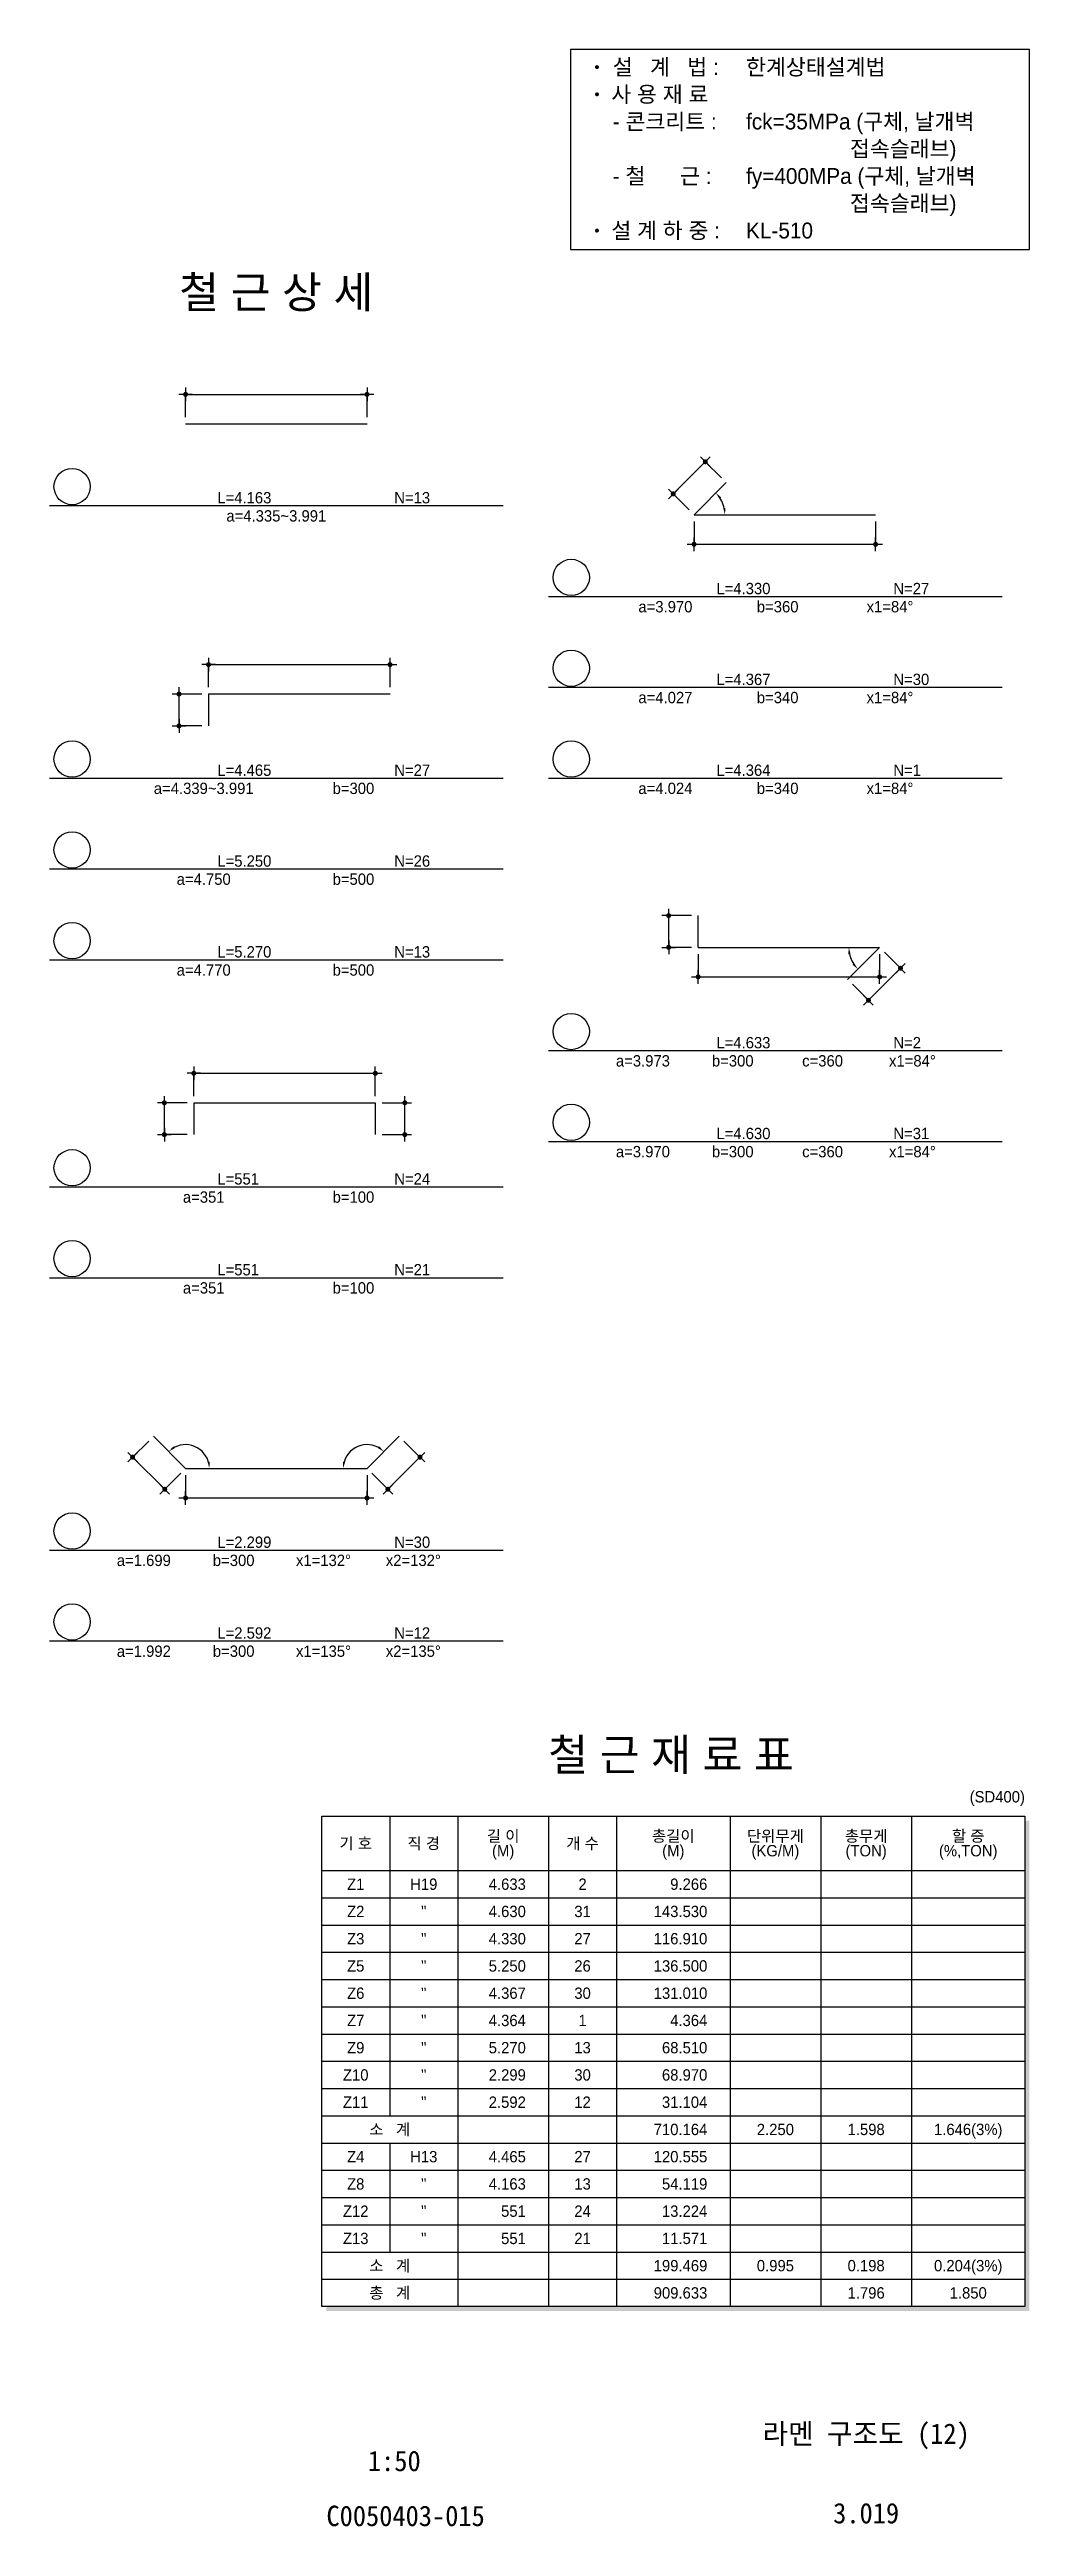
# Model space of a CAD drawing. Extents: x 2629709 to 3675628, y 1179 to 102095.
# Drawn here: x 3538678 to 3549478, y 1179 to 28450 of the extents above; entities that cross this region are included whole.
import ezdxf
from ezdxf.enums import TextEntityAlignment as Align

# ---------------------------------------------------------------- set-up
doc = ezdxf.new("R2010")
doc.units = 0
doc.header["$LTSCALE"] = 550
doc.header["$MEASUREMENT"] = 0
for name, color, linetype in [('CS-DIML', 1, 'CONTINUOUS'), ('CS-DIMS', 1, 'CONTINUOUS'), ('CS-DIMT', 3, 'CONTINUOUS'), ('CS-LEAT', 7, 'CONTINUOUS'), ('CS-NOTE', 3, 'CONTINUOUS'), ('CS-RBAR-EREC', 6, 'CONTINUOUS'), ('CS-RBAR-MAJR', 6, 'CONTINUOUS'), ('CS-SYMB-LIN3', 1, 'CONTINUOUS'), ('CS-TABL-LIN1', 4, 'CONTINUOUS'), ('CS-TABL-LIN2', 1, 'CONTINUOUS'), ('CS-TABL-TEX2', 3, 'CONTINUOUS'), ('CS-TEXT', 3, 'CONTINUOUS'), ('CZ-TEX1', 6, 'CONTINUOUS'), ('TITLE-TEXT', 7, 'CONTINUOUS')]:
    doc.layers.add(name, color=color, linetype=linetype)
doc.styles.add('A_STANDARD', font='Dotum.ttf')
doc.styles.add('TB_TEXT', font='DotumChe.ttf')
doc.styles.add('돋움', font='Dotum.ttf')

msp = doc.modelspace()

# ---------------------------------------------------------------- texts
at = {"layer": 'CS-TABL-TEX2', "style": 'A_STANDARD'}
msp.add_text('(SD400)', height=125, dxfattribs=at).set_placement((3549428, 9150), align=Align.RIGHT)
for s, p in [('기 호', (3542053, 8700)), ('직 경', (3542803, 8700)), ('길 이', (3543678, 8781)), ('개 수', (3544553, 8700)), ('총길이', (3545553, 8781)), ('단위무게', (3546678, 8781)), ('총무게', (3547678, 8781)), ('할 증', (3548803, 8781)), ('(M)', (3543678, 8619)), ('(M)', (3545553, 8619)), ('(KG/M)', (3546678, 8619)), ('(TON)', (3547678, 8619)), ('(%,TON)', (3548803, 8619)), ('Z1', (3542053, 8250)), ('H19', (3542803, 8250)), ('2', (3544553, 8250)), ('Z2', (3542053, 7950)), ('"', (3542803, 7950)), ('31', (3544553, 7950)), ('Z3', (3542053, 7650)), ('"', (3542803, 7650)), ('27', (3544553, 7650)), ('Z5', (3542053, 7350)), ('"', (3542803, 7350)), ('26', (3544553, 7350)), ('Z6', (3542053, 7050)), ('"', (3542803, 7050)), ('30', (3544553, 7050)), ('Z7', (3542053, 6750)), ('"', (3542803, 6750)), ('1', (3544553, 6750)), ('Z9', (3542053, 6450)), ('"', (3542803, 6450)), ('13', (3544553, 6450)), ('Z10', (3542053, 6150)), ('"', (3542803, 6150)), ('30', (3544553, 6150)), ('Z11', (3542053, 5850)), ('"', (3542803, 5850)), ('12', (3544553, 5850)), ('소   계', (3542428, 5550)), ('2.250', (3546678, 5550)), ('1.598', (3547678, 5550)), ('1.646(3%)', (3548803, 5550)), ('Z4', (3542053, 5250)), ('H13', (3542803, 5250)), ('27', (3544553, 5250)), ('Z8', (3542053, 4950)), ('"', (3542803, 4950)), ('13', (3544553, 4950)), ('Z12', (3542053, 4650)), ('"', (3542803, 4650)), ('24', (3544553, 4650)), ('Z13', (3542053, 4350)), ('"', (3542803, 4350)), ('21', (3544553, 4350)), ('소   계', (3542428, 4050)), ('0.995', (3546678, 4050)), ('0.198', (3547678, 4050)), ('0.204(3%)', (3548803, 4050)), ('총   계', (3542428, 3750)), ('1.796', (3547678, 3750)), ('1.850', (3548803, 3750))]:
    msp.add_text(s, height=125, dxfattribs=at).set_placement(p, align=Align.MIDDLE_CENTER)
for s, p in [('4.633', (3543928, 8250)), ('9.266', (3545928, 8250)), ('4.630', (3543928, 7950)), ('143.530', (3545928, 7950)), ('4.330', (3543928, 7650)), ('116.910', (3545928, 7650)), ('5.250', (3543928, 7350)), ('136.500', (3545928, 7350)), ('4.367', (3543928, 7050)), ('131.010', (3545928, 7050)), ('4.364', (3543928, 6750)), ('4.364', (3545928, 6750)), ('5.270', (3543928, 6450)), ('68.510', (3545928, 6450)), ('2.299', (3543928, 6150)), ('68.970', (3545928, 6150)), ('2.592', (3543928, 5850)), ('31.104', (3545928, 5850)), ('710.164', (3545928, 5550)), ('4.465', (3543928, 5250)), ('120.555', (3545928, 5250)), ('4.163', (3543928, 4950)), ('54.119', (3545928, 4950)), ('551', (3543928, 4650)), ('13.224', (3545928, 4650)), ('551', (3543928, 4350)), ('11.571', (3545928, 4350)), ('199.469', (3545928, 4050)), ('909.633', (3545928, 3750))]:
    msp.add_text(s, height=125, dxfattribs=at).set_placement(p, align=Align.MIDDLE_RIGHT)
at = {"layer": 'CS-TEXT', "style": 'A_STANDARD'}
for s, p in [('L=4.163', (3540528, 23453)), ('N=13', (3542478, 23453)), ('L=4.330', (3546028, 22453)), ('N=27', (3547978, 22453)), ('L=4.367', (3546028, 21453)), ('N=30', (3547978, 21453)), ('L=4.465', (3540528, 20453)), ('N=27', (3542478, 20453)), ('L=4.364', (3546028, 20453)), ('N=1', (3547978, 20453)), ('L=5.250', (3540528, 19453)), ('N=26', (3542478, 19453)), ('L=5.270', (3540528, 18453)), ('N=13', (3542478, 18453)), ('L=4.633', (3546028, 17453)), ('N=2', (3547978, 17453)), ('L=4.630', (3546028, 16453)), ('N=31', (3547978, 16453)), ('L=551', (3540528, 15953)), ('N=24', (3542478, 15953)), ('L=551', (3540528, 14953)), ('N=21', (3542478, 14953)), ('L=2.299', (3540528, 11953)), ('N=30', (3542478, 11953)), ('L=2.592', (3540528, 10953)), ('N=12', (3542478, 10953))]:
    msp.add_text(s, height=125, dxfattribs=at).set_placement(p)
for s, p in [('a=4.335~3.991', (3541178, 23253)), ('a=3.970', (3545466, 22253)), ('b=360', (3546703, 22253)), ('x1=84°', (3547941, 22253)), ('a=4.027', (3545466, 21253)), ('b=340', (3546703, 21253)), ('x1=84°', (3547941, 21253)), ('a=4.339~3.991', (3540378, 20253)), ('b=300', (3542028, 20253)), ('a=4.024', (3545466, 20253)), ('b=340', (3546703, 20253)), ('x1=84°', (3547941, 20253)), ('a=4.750', (3540378, 19253)), ('b=500', (3542028, 19253)), ('a=4.770', (3540378, 18253)), ('b=500', (3542028, 18253)), ('a=3.973', (3545218, 17253)), ('b=300', (3546208, 17253)), ('c=360', (3547198, 17253)), ('x1=84°', (3548188, 17253)), ('a=3.970', (3545218, 16253)), ('b=300', (3546208, 16253)), ('c=360', (3547198, 16253)), ('x1=84°', (3548188, 16253)), ('a=351', (3540378, 15753)), ('b=100', (3542028, 15753)), ('a=351', (3540378, 14753)), ('b=100', (3542028, 14753)), ('a=1.699', (3539718, 11753)), ('b=300', (3540708, 11753)), ('x1=132°', (3541698, 11753)), ('x2=132°', (3542688, 11753)), ('a=1.992', (3539718, 10753)), ('b=300', (3540708, 10753)), ('x1=135°', (3541698, 10753)), ('x2=135°', (3542688, 10753))]:
    msp.add_text(s, height=125, dxfattribs=at).set_placement(p, align=Align.CENTER)
at = {"layer": 'CZ-TEX1', "style": 'A_STANDARD'}
for s, p in [('철 근 상 세', (3541178, 25603)), ('철 근 재 료 표', (3545528, 9500))]:
    msp.add_text(s, height=350, dxfattribs=at).set_placement(p, align=Align.CENTER)
at = {"layer": 'TITLE-TEXT', "style": 'TB_TEXT'}
for s, p in [('라멘 구조도 (12)', (3547678, 2200)), ('1:50', (3542478, 1900)), ('C0050403-015', (3542603, 1295)), ('3.019', (3547678, 1325))]:
    msp.add_text(s, height=225, dxfattribs=at).set_placement(p, align=Align.MIDDLE_CENTER)

# ---------------------------------------------------------------- blocks, each defined once
blk = doc.blocks.new('CSBSHPE-A00')
at = {"layer": 'CS-DIMS'}
for p, q in [((-18.5, 6.5), (-21.5, 6.5)), ((-20, 8), (-20, 5)), ((-20, 1.5), (-20, 6.5)), ((-20, 6.5), (20, 6.5)), ((21.5, 6.5), (18.5, 6.5)), ((20, 8), (20, 5)), ((20, 1.5), (20, 6.5))]:
    blk.add_line(p, q, dxfattribs=at)
at = {"layer": 'CS-DIMS', "const_width": 0.55}
for points in [[(-19.725, 6.5, 1), (-20.275, 6.5, 1)], [(20.275, 6.5, 1), (19.725, 6.5, 1)]]:
    blk.add_lwpolyline(points, format="xyb", close=True, dxfattribs=at)
at = {"layer": 'CS-RBAR-EREC'}
blk.add_line((-20, 0), (20, 0), dxfattribs=at)
at = {"layer": 'CS-TEXT', "style": 'A_STANDARD', "flags": 1}
blk.add_attdef('A', text='', height=2.5, dxfattribs=at).set_placement((-0.000047, 8.166619), align=Align.CENTER)
blk = doc.blocks.new('CSBNUM1-JEWON')
at = {"layer": 'CS-SYMB-LIN3'}
blk.add_circle((5, 4.2), 4, dxfattribs=at)
at = {"layer": 'CS-TEXT', "style": 'A_STANDARD', "flags": 1}
blk.add_attdef('RB_NO', text='', height=2.5, dxfattribs=at).set_placement((5, 4.2), align=Align.MIDDLE)
for tag, p in [('RB_DIA', (11.5, 1.5)), ('RB_LEN', (1.739, -3.958874))]:
    blk.add_attdef(tag, p, '', height=2.5, dxfattribs=at)
blk = doc.blocks.new('CSBSHPE-B00')
at = {"layer": 'CS-DIMS'}
for p, q in [((-18.5, 6.5), (-21.5, 6.5)), ((-20, 8), (-20, 5)), ((-20, 1.5), (-20, 6.5)), ((-20, 6.5), (20, 6.5)), ((18.5, 6.5), (21.5, 6.5)), ((20, 5), (20, 8)), ((20, 1.5), (20, 6.5)), ((-25, 0), (-28, 0)), ((-26.5, -1.5), (-26.5, 1.5)), ((-26.5, -7), (-26.5, 0)), ((-21.5, 0), (-26.5, 0)), ((-28, -7), (-25, -7)), ((-26.5, -5.5), (-26.5, -8.5)), ((-21.5, -7), (-26.5, -7))]:
    blk.add_line(p, q, dxfattribs=at)
at = {"layer": 'CS-DIMS', "const_width": 0.55}
for points in [[(-19.725, 6.5, 1), (-20.275, 6.5, 1)], [(20.275, 6.5, 1), (19.725, 6.5, 1)], [(-26.225, 0, 1), (-26.775, 0, 1)], [(-26.225, -7, 1), (-26.775, -7, 1)]]:
    blk.add_lwpolyline(points, format="xyb", close=True, dxfattribs=at)
at = {"layer": 'CS-RBAR-EREC'}
for p, q in [((-20, 0), (-20, -7)), ((20, 0), (-20, 0))]:
    blk.add_line(p, q, dxfattribs=at)
at = {"layer": 'CS-TEXT', "style": 'A_STANDARD', "flags": 1}
blk.add_attdef('A', text='', height=2.5, dxfattribs=at).set_placement((0, 8.166667), align=Align.CENTER)
blk.add_attdef('B', text='', height=2.5, rotation=90, dxfattribs=at).set_placement((-28.166667, -3.430843), align=Align.CENTER)
blk = doc.blocks.new('CSBSHPE-D00')
at = {"layer": 'CS-DIMS'}
for p, q in [((-18.5, 6.5), (-21.5, 6.5)), ((-20, 8), (-20, 5)), ((-20, 1.5), (-20, 6.5)), ((-20, 6.5), (20, 6.5)), ((18.5, 6.5), (21.5, 6.5)), ((20, 5), (20, 8)), ((20, 1.5), (20, 6.5)), ((-25, 0), (-28, 0)), ((-26.5, -1.5), (-26.5, 1.5)), ((-26.5, -7), (-26.5, 0)), ((-21.5, 0), (-26.5, 0)), ((21.5, 0), (26.5, 0)), ((25, 0), (28, 0)), ((26.5, -1.5), (26.5, 1.5)), ((26.5, -7), (26.5, 0)), ((-28, -7), (-25, -7)), ((-26.5, -5.5), (-26.5, -8.5)), ((-21.5, -7), (-26.5, -7)), ((21.5, -7), (26.5, -7)), ((25, -7), (28, -7)), ((26.5, -8.5), (26.5, -5.5))]:
    blk.add_line(p, q, dxfattribs=at)
at = {"layer": 'CS-DIMS', "const_width": 0.55}
for points in [[(-19.725, 6.5, 1), (-20.275, 6.5, 1)], [(20.275, 6.5, 1), (19.725, 6.5, 1)], [(-26.225, 0, 1), (-26.775, 0, 1)], [(26.775, 0, 1), (26.225, 0, 1)], [(-26.225, -7, 1), (-26.775, -7, 1)], [(26.775, -7, 1), (26.225, -7, 1)]]:
    blk.add_lwpolyline(points, format="xyb", close=True, dxfattribs=at)
at = {"layer": 'CS-RBAR-EREC'}
for p, q in [((-20, 0), (-20, -7)), ((-20, 0), (20, 0)), ((20, 0), (20, -7))]:
    blk.add_line(p, q, dxfattribs=at)
at = {"layer": 'CS-TEXT', "style": 'A_STANDARD', "flags": 1}
blk.add_attdef('A', text='', height=2.5, dxfattribs=at).set_placement((0, 8.166667), align=Align.CENTER)
for tag, p in [('B', (-28.166667, -3.430843)), ('C', (24.833333, -3.430843))]:
    blk.add_attdef(tag, text='', height=2.5, rotation=90, dxfattribs=at).set_placement(p, align=Align.CENTER)
blk = doc.blocks.new('CSBSHPE-G00')
at = {"layer": 'CS-DIMS'}
for p, q in [((-28.131728, 6.010408), (-31.667262, 2.474874)), ((28.131728, 6.010408), (31.667262, 2.474874)), ((-30.606602, 3.535534), (-32.727922, 1.414214)), ((-30.606602, 1.414214), (-32.727922, 3.535534)), ((-24.596194, -4.596194), (-31.667262, 2.474874)), ((24.596194, -4.596194), (31.667262, 2.474874)), ((30.606602, 1.414214), (32.727922, 3.535534)), ((32.727922, 1.414214), (30.606602, 3.535534)), ((-25.656854, -5.656854), (-23.535534, -3.535534)), ((-25.656854, -3.535534), (-23.535534, -5.656854)), ((-21.06066, -1.06066), (-24.596194, -4.596194)), ((-20, -1.5), (-20, -6.5)), ((-20, -8), (-20, -5)), ((20, -1.5), (20, -6.5)), ((20, -8), (20, -5)), ((21.06066, -1.06066), (24.596194, -4.596194)), ((25.656854, -5.656854), (23.535534, -3.535534)), ((23.535534, -5.656854), (25.656854, -3.535534)), ((-21.5, -6.5), (-18.5, -6.5)), ((-20, -6.5), (20, -6.5)), ((18.5, -6.5), (21.5, -6.5))]:
    blk.add_line(p, q, dxfattribs=at)
for points, const_width in [([(-31.392262, 2.474873, 1), (-31.942262, 2.474873, 1)], 0.55), ([(31.942262, 2.474873, 1), (31.392262, 2.474873, 1)], 0.55), ([(-24.321195, -4.596194, 1), (-24.871193, -4.596194, 1)], 0.549999), ([(24.871193, -4.596194, 1), (24.321195, -4.596194, 1)], 0.549999), ([(-19.725, -6.5, 1), (-20.275, -6.5, 1)], 0.55), ([(20.275, -6.5, 1), (19.725, -6.5, 1)], 0.55)]:
    blk.add_lwpolyline(points, format="xyb", close=True, dxfattribs=dict(at, const_width=const_width))
at = {"layer": 'CS-DIMS', "linetype": 'ByBlock'}
for centre, start, end in [((-20, 0), 10.959545, 124.040455), ((20, 0), 55.959545, 169.040455)]:
    blk.add_arc(centre, 5.235912, start, end, dxfattribs=at)
at = {"layer": 'CS-DIMS'}
for points in [[(-22.386162, 4.464025), (-22.704337, 4.849725), (-23.702349, 3.702349)], [(-14.658472, 1.517019), (-15.156187, 1.469271), (-14.764088, 0)], [(14.658472, 1.517019), (15.156187, 1.469271), (14.764088, 0)], [(22.386162, 4.464025), (22.704337, 4.849725), (23.702349, 3.702349)]]:
    blk.add_solid(points, dxfattribs=at)
at = {"layer": 'CS-RBAR-EREC'}
for p, q in [((-20, 0), (-27.071068, 7.071068)), ((20, 0), (27.071068, 7.071068)), ((-20, 0), (20, 0))]:
    blk.add_line(p, q, dxfattribs=at)
at = {"layer": 'CS-TEXT', "style": 'A_STANDARD', "flags": 1}
for tag, p in [('X1', (-14.694, 4.441667)), ('X2', (13.723, 4.043667)), ('A', (0, -4.833333))]:
    blk.add_attdef(tag, text='', height=2.5, dxfattribs=at).set_placement(p, align=Align.CENTER)
for rotation, p in [(315, (-26.904316, 0.06895)), (45, (27.052723, 0.196777))]:
    blk.add_attdef('B', text='', height=2.5, rotation=rotation, dxfattribs=at).set_placement(p, align=Align.CENTER)
blk = doc.blocks.new('CSBSHPE-B07')
at = {"layer": 'CS-DIMS'}
for p, q in [((-24.596194, 4.596194), (-17.525126, 11.667262)), ((-18.585786, 10.606602), (-16.464466, 12.727922)), ((-16.464466, 10.606602), (-18.585786, 12.727922)), ((-13.989592, 8.131728), (-17.525126, 11.667262)), ((-23.535534, 5.656854), (-25.656854, 3.535534)), ((-25.656854, 5.656854), (-23.535534, 3.535534)), ((-21.06066, 1.06066), (-24.596194, 4.596194)), ((-20, -1.5), (-20, -6.5)), ((-20, -8), (-20, -5)), ((20, -1.5), (20, -6.5)), ((20, -8), (20, -5)), ((-21.5, -6.5), (-18.5, -6.5)), ((-20, -6.5), (20, -6.5)), ((18.5, -6.5), (21.5, -6.5))]:
    blk.add_line(p, q, dxfattribs=at)
for points, const_width in [([(-17.250127, 11.667262, 1), (-17.800126, 11.667262, 1)], 0.55), ([(-24.321195, 4.596194, 1), (-24.871193, 4.596194, 1)], 0.549999), ([(-19.725, -6.5, 1), (-20.275, -6.5, 1)], 0.55), ([(20.275, -6.5, 1), (19.725, -6.5, 1)], 0.55)]:
    blk.add_lwpolyline(points, format="xyb", close=True, dxfattribs=dict(at, const_width=const_width))
at = {"layer": 'CS-DIMS', "linetype": 'ByBlock'}
blk.add_arc((-20, 0), 6.788767, 8.447441, 36.552559, dxfattribs=at)
at = {"layer": 'CS-DIMS'}
for points in [[(-14.409272, 3.501208), (-14.03064, 3.827762), (-15.199617, 4.800383)], [(-13.072389, 1.514339), (-13.571031, 1.477513), (-13.211233, 0)]]:
    blk.add_solid(points, dxfattribs=at)
at = {"layer": 'CS-RBAR-EREC'}
for q in [(-12.928932, 7.071068), (20, 0)]:
    blk.add_line((-20, 0), q, dxfattribs=at)
at = {"layer": 'CS-TEXT', "style": 'A_STANDARD', "flags": 1}
blk.add_attdef('B', text='', height=2.5, rotation=45, dxfattribs=at).set_placement((-22.19027, 9.35914), align=Align.CENTER)
for tag, p in [('X1', (-11.74727, 1.575416)), ('A', (0, -4.833333))]:
    blk.add_attdef(tag, text='', height=2.5, dxfattribs=at).set_placement(p, align=Align.CENTER)
blk = doc.blocks.new('CSBSHPE-G42')
at = {"layer": 'CS-DIMS'}
for p, q in [((-25, 7), (-28, 7)), ((-26.5, 5.5), (-26.5, 8.5)), ((-26.5, 0), (-26.5, 7)), ((-21.5, 7), (-26.5, 7)), ((-28, 0), (-25, 0)), ((-26.5, 1.5), (-26.5, -1.5)), ((-21.5, 0), (-26.5, 0)), ((-20, -1.5), (-20, -6.5)), ((-20, -8), (-20, -5)), ((17.525126, -11.667262), (24.596194, -4.596194)), ((20, -1.5), (20, -6.5)), ((20, -8), (20, -5)), ((21.06066, -1.06066), (24.596194, -4.596194)), ((23.535534, -5.656854), (25.656854, -3.535534)), ((25.656854, -5.656854), (23.535534, -3.535534)), ((-21.5, -6.5), (-18.5, -6.5)), ((-20, -6.5), (20, -6.5)), ((13.989592, -8.131728), (17.525126, -11.667262)), ((18.585786, -10.606602), (16.464466, -12.727922)), ((16.464466, -10.606602), (18.585786, -12.727922)), ((18.5, -6.5), (21.5, -6.5))]:
    blk.add_line(p, q, dxfattribs=at)
for points, const_width in [([(-26.225, 7, 1), (-26.775, 7, 1)], 0.55), ([(-26.225, 0, 1), (-26.775, 0, 1)], 0.55), ([(24.871194, -4.596195, 1), (24.321194, -4.596195, 1)], 0.55), ([(-19.725, -6.5, 1), (-20.275, -6.5, 1)], 0.55), ([(20.275, -6.5, 1), (19.725, -6.5, 1)], 0.55), ([(17.800125, -11.667262, 1), (17.250127, -11.667262, 1)], 0.549999)]:
    blk.add_lwpolyline(points, format="xyb", close=True, dxfattribs=dict(at, const_width=const_width))
at = {"layer": 'CS-DIMS', "linetype": 'ByBlock'}
blk.add_arc((20, 0), 6.788767, 188.447441, 216.552559, dxfattribs=at)
at = {"layer": 'CS-DIMS'}
for points in [[(13.57103, -1.477514), (13.072389, -1.514338), (13.211233, 0)], [(14.03064, -3.827761), (14.409273, -3.501208), (15.199617, -4.800383)]]:
    blk.add_solid(points, dxfattribs=at)
at = {"layer": 'CS-RBAR-EREC'}
for p, q in [((-20, 0), (-20, 7)), ((-20, 0), (20, 0)), ((20, 0), (12.928932, -7.071068))]:
    blk.add_line(p, q, dxfattribs=at)
at = {"layer": 'CS-TEXT', "style": 'A_STANDARD', "flags": 1}
for tag, rotation, p in [('B', 90, (-28.166667, 3.569157)), ('C', 225, (22.19027, -9.359141))]:
    blk.add_attdef(tag, text='', height=2.5, rotation=rotation, dxfattribs=at).set_placement(p, align=Align.CENTER)
for tag, p in [('A', (0, -4.833333)), ('X1', (10.387827, -4.57599))]:
    blk.add_attdef(tag, text='', height=2.5, dxfattribs=at).set_placement(p, align=Align.CENTER)
blk = doc.blocks.new('A$Cc22b2ba3')
at = {"layer": 'CS-LEAT', "linetype": 'ByBlock'}
blk.add_lwpolyline([(-10615, -4900), (-500, -4900), (-500, -500), (-10615, -500)], close=True, dxfattribs=at)
at = {"layer": 'CS-NOTE', "linetype": 'ByBlock', "const_width": 43.7}
for points in [[(-10054, -887, 1), (-10011, -887, 1)], [(-10054, -1487, 1), (-10011, -1487, 1)], [(-10054, -4487, 1), (-10011, -4487, 1)]]:
    blk.add_lwpolyline(points, format="xyb", close=True, dxfattribs=at)
at = {"layer": 'CS-NOTE', "linetype": 'ByBlock', "style": '돋움'}
for s, p in [('설   계   법 : ', (-9684, -1060)), ('한계상태설계법', (-6747, -1060)), ('사 용 재 료', (-9716, -1660)), ('- 콘크리트 :', (-9684, -2260)), ('fck=35MPa (구체, 날개벽', (-6747, -2260)), ('                  접속슬래브)', (-6747, -2860)), ('- 철      근 :', (-9684, -3460)), ('fy=400MPa (구체, 날개벽', (-6747, -3460)), ('                  접속슬래브)', (-6747, -4060)), ('설 계 하 중 :', (-9716, -4660)), ('KL-510', (-6747, -4660))]:
    blk.add_text(s, height=350, dxfattribs=at).set_placement(p)

# ---------------------------------------------------------------- linework, layer by layer
at = {"layer": 'CS-DIML'}
for p, q in [((3538678, 23428), (3543678, 23428)), ((3544178, 22428), (3549178, 22428)), ((3544178, 21428), (3549178, 21428)), ((3538678, 20428), (3543678, 20428)), ((3544178, 20428), (3549178, 20428)), ((3538678, 19428), (3543678, 19428)), ((3538678, 18428), (3543678, 18428)), ((3544178, 17428), (3549178, 17428)), ((3544178, 16428), (3549178, 16428)), ((3538678, 15928), (3543678, 15928)), ((3538678, 14928), (3543678, 14928)), ((3538678, 11928), (3543678, 11928)), ((3538678, 10928), (3543678, 10928))]:
    msp.add_line(p, q, dxfattribs=at)
at = {"layer": 'CS-TABL-LIN1'}
msp.add_lwpolyline([(3541678, 9000), (3549428, 9000), (3549428, 3600), (3541678, 3600)], close=True, dxfattribs=at)
for points in [[(3549428, 8950), (3549478, 8950), (3549428, 3600), (3549478, 3600)], [(3541728, 3600), (3549478, 3600), (3541728, 3550), (3549478, 3550)]]:
    msp.add_solid(points, dxfattribs=at)
at = {"layer": 'CS-TABL-LIN2'}
for p, q in [((3542428, 9000), (3542428, 5700)), ((3543178, 9000), (3543178, 3600)), ((3544178, 9000), (3544178, 3600)), ((3544928, 9000), (3544928, 3600)), ((3546178, 9000), (3546178, 3600)), ((3547178, 9000), (3547178, 3600)), ((3548178, 9000), (3548178, 3600)), ((3541678, 8400), (3549428, 8400)), ((3541678, 8100), (3549428, 8100)), ((3541678, 7800), (3549428, 7800)), ((3541678, 7500), (3549428, 7500)), ((3541678, 7200), (3549428, 7200)), ((3541678, 6900), (3549428, 6900)), ((3541678, 6600), (3549428, 6600)), ((3541678, 6300), (3549428, 6300)), ((3541678, 6000), (3549428, 6000)), ((3541678, 5700), (3549428, 5700)), ((3541678, 5400), (3549428, 5400)), ((3542428, 5400), (3542428, 4200)), ((3541678, 5100), (3549428, 5100)), ((3541678, 4800), (3549428, 4800)), ((3541678, 4500), (3549428, 4500)), ((3541678, 4200), (3549428, 4200)), ((3541678, 3900), (3549428, 3900))]:
    msp.add_line(p, q, dxfattribs=at)

# ---------------------------------------------------------------- block references
at = {"layer": 'CS-DIMT', "linetype": 'ByBlock', "xscale": 0.5, "yscale": 0.5, "zscale": 0.5}
msp.add_blockref('A$Cc22b2ba3', (3549728, 28700), dxfattribs=at)
at = {"layer": 'CS-RBAR-EREC', "xscale": 50, "yscale": 50, "zscale": 50}
for name, p in [('CSBSHPE-A00', (3541178, 24328)), ('CSBSHPE-B07', (3546782, 23328)), ('CSBSHPE-B00', (3541431, 21353)), ('CSBSHPE-G42', (3546827, 18565)), ('CSBSHPE-D00', (3541269, 16853)), ('CSBSHPE-G00', (3541178, 12828))]:
    msp.add_blockref(name, p, dxfattribs=at)
at = {"layer": 'CS-RBAR-MAJR', "xscale": 50, "yscale": 50, "zscale": 50}
for p in [(3538678, 23428), (3544178, 22428), (3544178, 21428), (3538678, 20428), (3544178, 20428), (3538678, 19428), (3538678, 18428), (3544178, 17428), (3544178, 16428), (3538678, 15928), (3538678, 14928), (3538678, 11928), (3538678, 10928)]:
    msp.add_blockref('CSBNUM1-JEWON', p, dxfattribs=at)

msp.set_redraw_order([(e.dxf.handle, doc.entitydb.next_handle()) for e in msp.query("TEXT MTEXT ATTDEF DIMENSION ARC_DIMENSION")])  # texts and dimensions are drawn at this point

doc.saveas('drawing.dxf')
